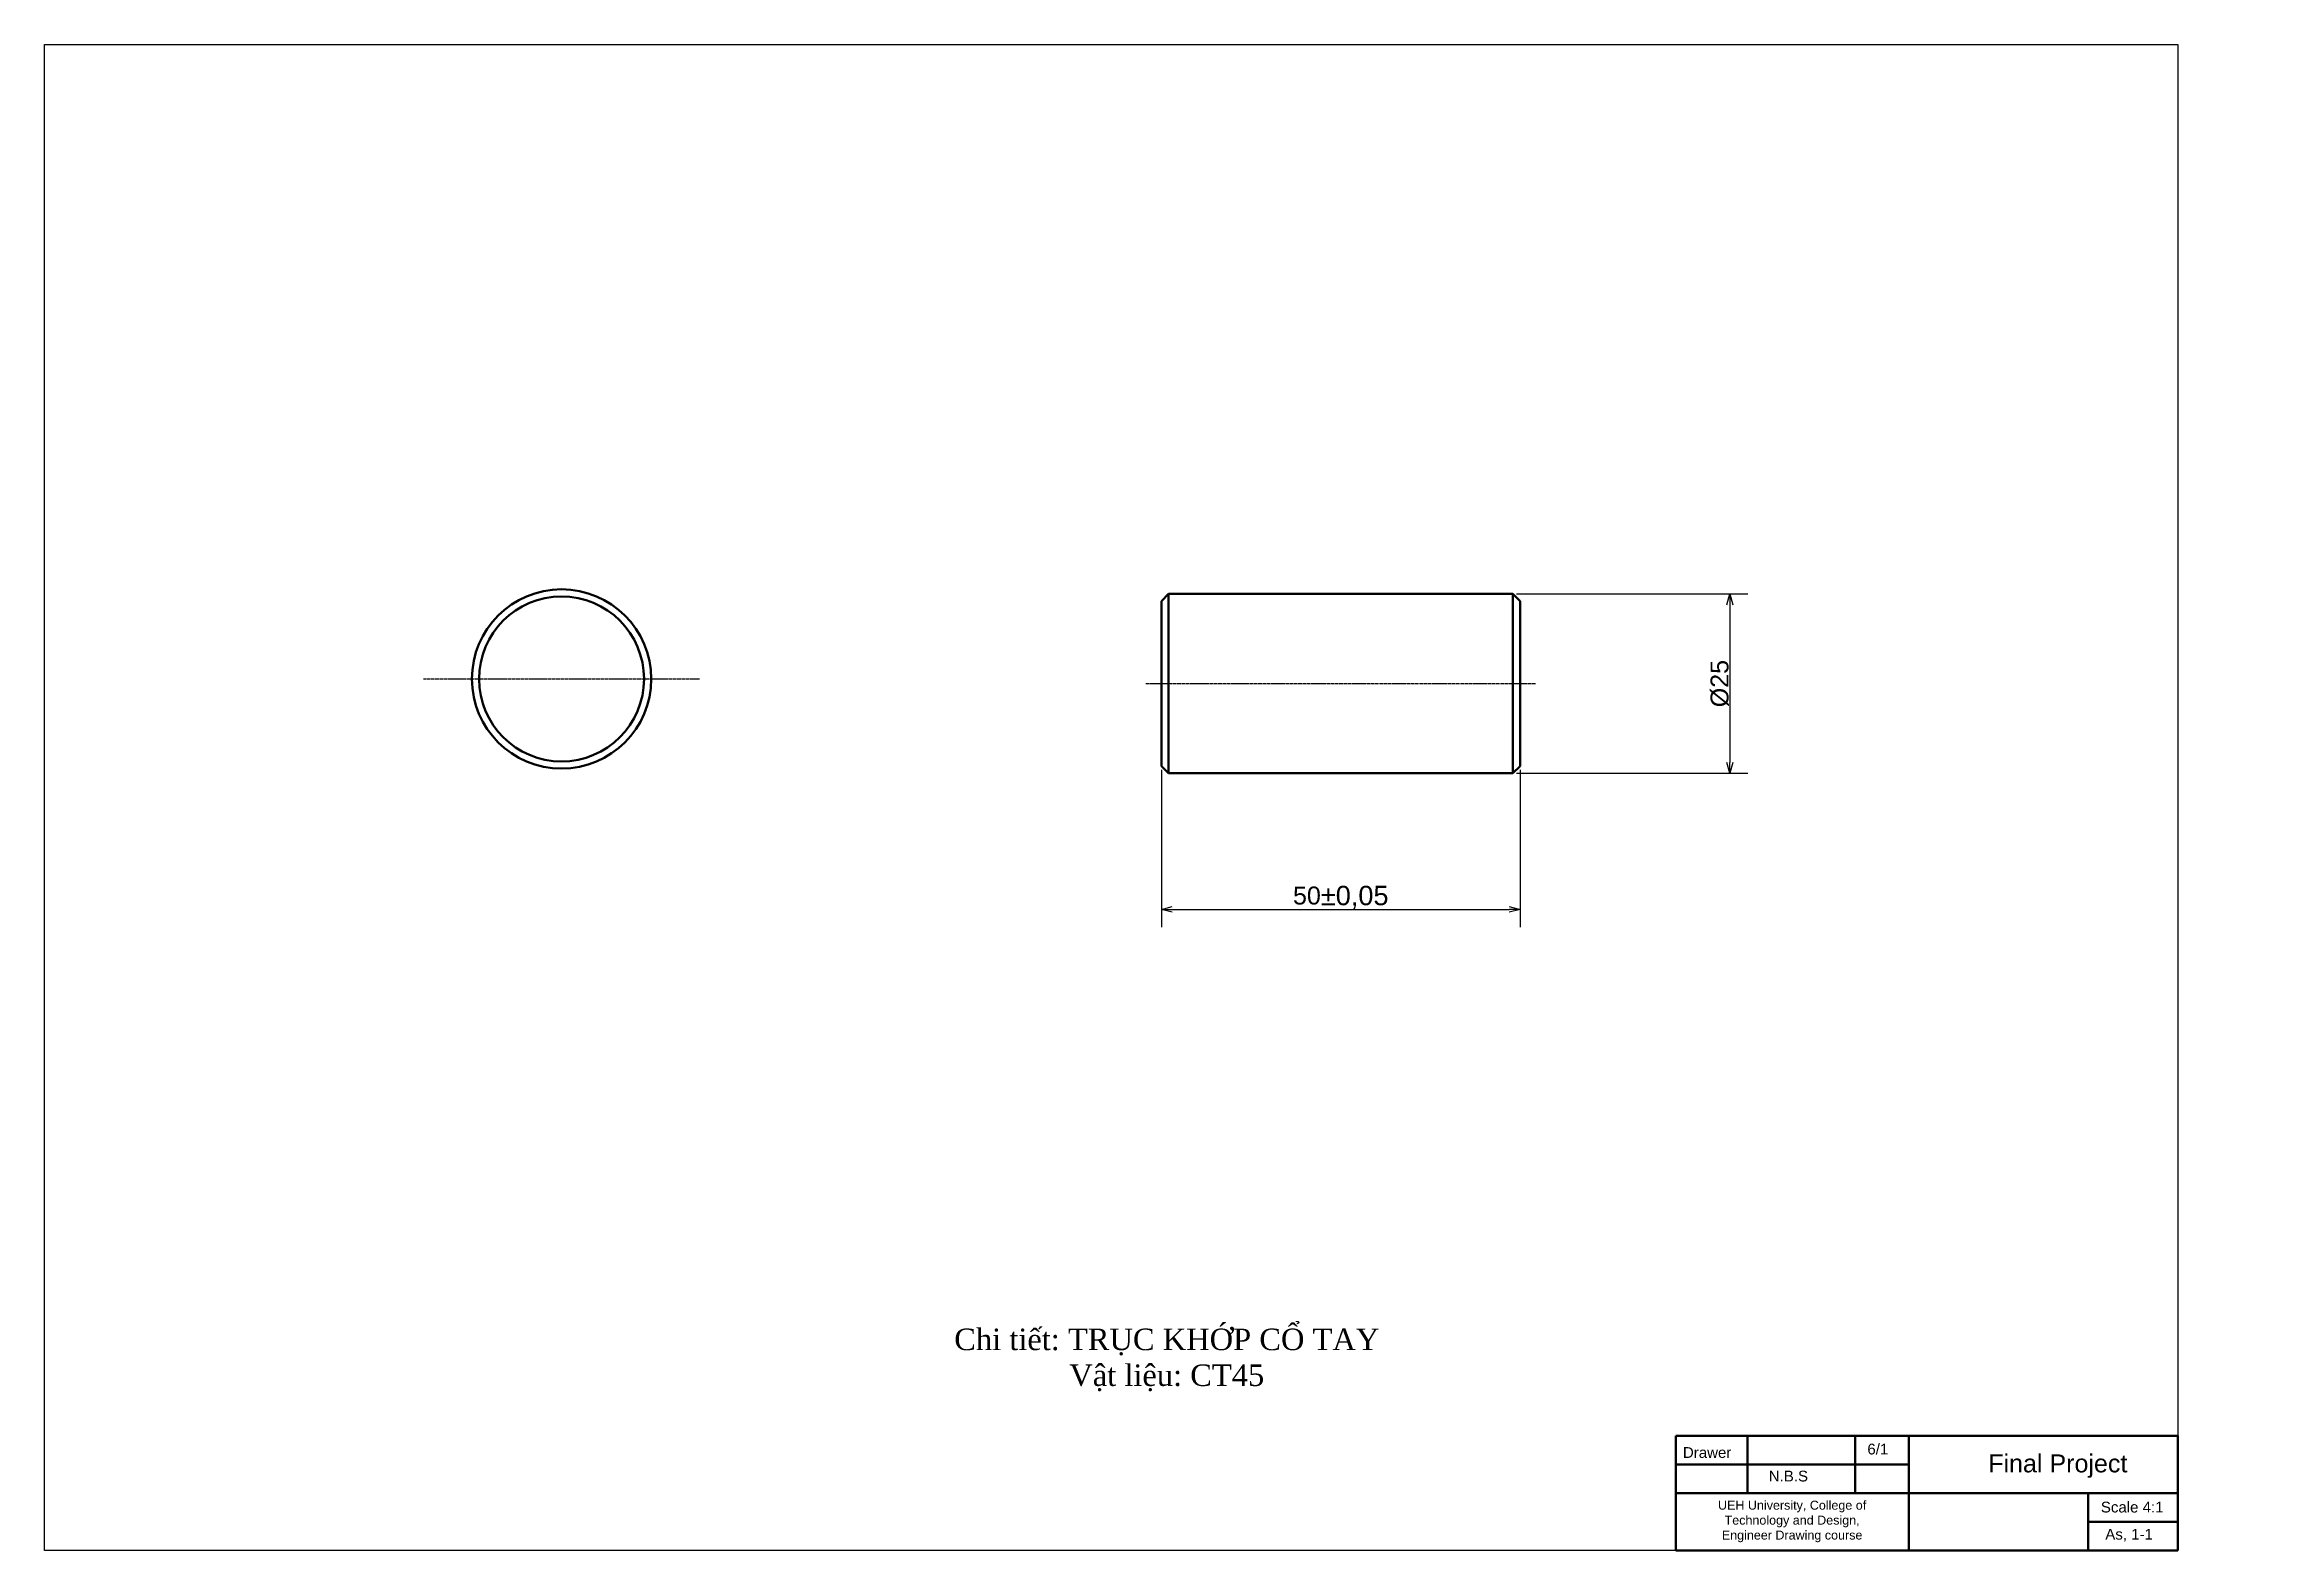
# Model space of a CAD drawing. Header units: inches. Extents: x 632 to 5727, y -9589 to -3994.
# Drawn here: x 5107 to 5727, y -5701 to -5281 of the extents above; entities that cross this region are included whole.
import ezdxf

# ---------------------------------------------------------------- set-up
doc = ezdxf.new("R2010")
doc.units = ezdxf.units.IN
doc.header["$MEASUREMENT"] = 0
doc.linetypes.add('CENTER2', pattern=[1.125, 0.75, -0.125, 0.125, -0.125])
for name, color, linetype, lineweight, plot in [('center line', 5, 'CENTER2', 25, False), ('Dimension line', 3, 'Continuous', 25, False), ('visible line', 7, 'Continuous', 50, False)]:
    doc.layers.add(name, color=color, linetype=linetype, lineweight=lineweight, plot=plot)
doc.styles.get("Standard").update_dxf_attribs({"font": 'arial.ttf'})
doc.dimstyles.new('ISO A3', dxfattribs={"dimtxt": 5, "dimasz": 3, "dimexe": 5, "dimexo": 1, "dimgap": 0.09, "dimtad": 1, "dimtoh": 1, "dimdec": 0, "dimzin": 0, "dimdsep": 46, "dimtxsty": 'Standard', "dimblk": 'OPEN30', "dimcen": 0.09, "dimclrd": 256, "dimclre": 256, "dimadec": 0, "dimazin": 0, "dimtfac": 1, "dimtdec": 0, "dimtofl": 0, "dimtmove": 0, "dimatfit": 3, "dimldrblk": 'OPEN30', "dimfxl": 1, "dimtolj": 1, "dimtzin": 0, "dimarcsym": 0})

msp = doc.modelspace()

# ---------------------------------------------------------------- texts
at = {"color": 1, "insert": (5350.16894, -5638.83922), "char_height": 6, "attachment_point": 1}
msp.add_mtext_dynamic_manual_height_columns('\\pxqc;{\\fTimes New Roman|b0|i0|c0|p18;\\C256;Chi tiết: TRỤC KHỚP CỔ TAY\\PVật liệu: CT45}', width=139.8295877, gutter_width=1, heights=[0], dxfattribs=at)
at = {"layer": 'Dimension line', "insert": (5564.0443, -5671.89671), "char_height": 3, "attachment_point": 1}
msp.add_mtext_dynamic_manual_height_columns('{\\C0;Drawer}', width=33.9958744, gutter_width=25, heights=[2.28621], dxfattribs=at)
at = {"layer": 'visible line', "attachment_point": 1}
for s, width, heights, insert, char_height in [('6/1', 33.9958744, [2.28621], (5615.49162, -5670.93612), 3), ('N.B.S', 33.9958744, [2.28621], (5587.99144, -5678.47194), 3), ('Final Project', 49.9491703, [0], (5649.19519, -5673.93418), 5), ('\\pxqc;UEH University, College of Technology and Design, \\PEngineer Drawing course ', 58.9083844, [19.15756], (5565.04174, -5686.83423), 2.5), ('Scale 4:1', 33.9958744, [2.28621], (5680.61649, -5687.12128), 3), ('As, 1-1', 33.9958744, [2.28621], (5681.84835, -5694.69144), 3)]:
    msp.add_mtext_dynamic_manual_height_columns(s, width=width, gutter_width=25, heights=heights, dxfattribs=dict(at, insert=insert, char_height=char_height))

# ---------------------------------------------------------------- blocks, each defined once
blk = doc.blocks.new('_Open30')
at = {"color": 0, "linetype": 'ByBlock', "lineweight": -2}
for p, q in [((-1, 0.27), (0, 0)), ((0, 0), (-1, -0.27)), ((0, 0), (-1, 0))]:
    blk.add_line(p, q, dxfattribs=at)
blk = doc.blocks.new('*D179')
at = {"layer": 'Defpoints', "color": 0, "transparency": 16777216}
for p in [(5516.61, -5433.97), (5516.61, -5483.97), (5577.12, -5483.97)]:
    blk.add_point(p, dxfattribs=at)
at = {"layer": 'Dimension line', "lineweight": -2, "transparency": 16777216}
for p, q in [((5517.61, -5433.97), (5582.12, -5433.97)), ((5577.12, -5436.97), (5577.12, -5480.97)), ((5517.61, -5483.97), (5582.12, -5483.97))]:
    blk.add_line(p, q, dxfattribs=at)
at = {"layer": 'Dimension line', "lineweight": -2, "transparency": 16777216, "xscale": 3, "yscale": 3, "zscale": 3}
for p, rotation in [((5577.12, -5433.97), 90), ((5577.12, -5483.97), 270)]:
    blk.add_blockref('_Open30', p, dxfattribs=dict(at, rotation=rotation))
at = {"layer": 'Dimension line', "color": 0, "transparency": 16777216, "insert": (5574.34, -5458.97), "char_height": 5, "attachment_point": 5, "rotation": 90}
blk.add_mtext('\\A1;%%C25', dxfattribs=at)
blk = doc.blocks.new('*D180')
at = {"layer": 'Defpoints', "color": 0, "transparency": 16777216}
for p in [(5418.61, -5481.97), (5518.61, -5481.97), (5518.61, -5521.92)]:
    blk.add_point(p, dxfattribs=at)
at = {"layer": 'Dimension line', "lineweight": -2, "transparency": 16777216}
for p, q in [((5418.61, -5482.97), (5418.61, -5526.92)), ((5518.61, -5482.97), (5518.61, -5526.92)), ((5421.61, -5521.92), (5515.61, -5521.92))]:
    blk.add_line(p, q, dxfattribs=at)
at = {"layer": 'Dimension line', "lineweight": -2, "transparency": 16777216, "xscale": 3, "yscale": 3, "zscale": 3, "rotation": 180}
blk.add_blockref('_Open30', (5418.61, -5521.92), dxfattribs=at)
at = {"layer": 'Dimension line', "lineweight": -2, "transparency": 16777216, "xscale": 3, "yscale": 3, "zscale": 3}
blk.add_blockref('_Open30', (5518.61, -5521.92), dxfattribs=at)
at = {"layer": 'Dimension line', "color": 0, "transparency": 16777216, "insert": (5468.61, -5518.57), "char_height": 5, "width": 11.2549, "attachment_point": 5}
blk.add_mtext('\\A1;50{\\H1.08333x;±0,05}', dxfattribs=at)

# ---------------------------------------------------------------- dimensions: what is measured, and where the dimension line sits
at = {"layer": 'Dimension line'}
dim = msp.add_linear_dim(base=(5577.12036, -5483.975), p1=(5516.60628, -5433.975), p2=(5516.60628, -5483.975), angle=90, text='%%C25', dimstyle='ISO A3', dxfattribs=at)
dim.commit()
dim.dimension.update_dxf_attribs({"geometry": '*D179', "text_midpoint": (5574.33766, -5458.975)})
dim = msp.add_linear_dim(base=(5518.60628, -5521.9176), p1=(5418.60628, -5481.975), p2=(5518.60628, -5481.975), text='50{\\H1.08333x;±0,05}', dimstyle='ISO A3', dxfattribs=at)
dim.commit()
dim.dimension.update_dxf_attribs({"geometry": '*D180', "text_midpoint": (5468.60628, -5518.57244)})

# ---------------------------------------------------------------- linework, layer by layer
msp.add_lwpolyline([(5107.04876, -5280.73081), (5702.04876, -5280.73081), (5702.04876, -5700.73081), (5107.04876, -5700.73081)], close=True)
at = {"layer": 'center line'}
for p, q in [((5212.78423, -5457.67561), (5289.76182, -5457.67561)), ((5251.27302, -5457.67561, 1775.64133), (5251.27302, -5457.67561, -1775.64133)), ((5414.21015, -5458.975), (5522.93493, -5458.975))]:
    msp.add_line(p, q, dxfattribs=at)
at = {"layer": 'visible line'}
for p, q in [((5420.60628, -5433.975), (5418.60628, -5435.975)), ((5418.60628, -5435.975), (5418.60628, -5481.975)), ((5420.60628, -5433.975), (5516.60628, -5433.975)), ((5420.60628, -5433.975), (5420.60628, -5483.975)), ((5516.60628, -5483.975), (5516.60628, -5433.975)), ((5516.60628, -5433.975), (5518.60628, -5435.975)), ((5518.60628, -5435.975), (5518.60628, -5481.975)), ((5420.60628, -5483.975), (5418.60628, -5481.975)), ((5420.60628, -5483.975), (5516.60628, -5483.975)), ((5516.60628, -5483.975), (5518.60628, -5481.975)), ((5562.04876, -5668.73081), (5702.04876, -5668.73081))]:
    msp.add_line(p, q, dxfattribs=at)
at = {"layer": 'visible line', "lineweight": 50}
for p, q in [((5702.04876, -5668.73081), (5562.04876, -5668.73081)), ((5562.04876, -5668.73081), (5562.04876, -5700.73081)), ((5612.04876, -5668.73081), (5582.04876, -5668.73081)), ((5612.04876, -5668.73081), (5582.04876, -5668.73081)), ((5582.04876, -5668.73081), (5582.04876, -5684.73081)), ((5627.04876, -5668.73081), (5612.04876, -5668.73081)), ((5627.04876, -5668.73081), (5612.04876, -5668.73081)), ((5612.04876, -5668.73081), (5612.04876, -5684.73081)), ((5627.04876, -5700.73081), (5627.04876, -5668.73081)), ((5702.04876, -5700.73081), (5702.04876, -5668.73081)), ((5627.04876, -5676.73081), (5562.04876, -5676.73081)), ((5582.04876, -5676.73081), (5627.04876, -5676.73081)), ((5582.04876, -5684.73081), (5562.04876, -5684.73081)), ((5562.04876, -5684.73081), (5627.04876, -5684.73081)), ((5627.04876, -5684.73081), (5702.04876, -5684.73081)), ((5702.04876, -5684.73081), (5677.04876, -5684.73081)), ((5677.04876, -5684.73081), (5677.04876, -5700.73081)), ((5677.04876, -5692.73081), (5702.04876, -5692.73081)), ((5562.04876, -5700.73081), (5702.04876, -5700.73081)), ((5562.04876, -5700.73081), (5627.04876, -5700.73081))]:
    msp.add_line(p, q, dxfattribs=at)
at = {"layer": 'visible line'}
for radius in [25, 23]:
    msp.add_circle((5251.27302, -5457.67561), radius, dxfattribs=at)

msp.set_redraw_order([(e.dxf.handle, doc.entitydb.next_handle()) for e in msp.query("TEXT MTEXT ATTDEF DIMENSION ARC_DIMENSION")])  # texts and dimensions are drawn at this point

doc.saveas('drawing.dxf')
